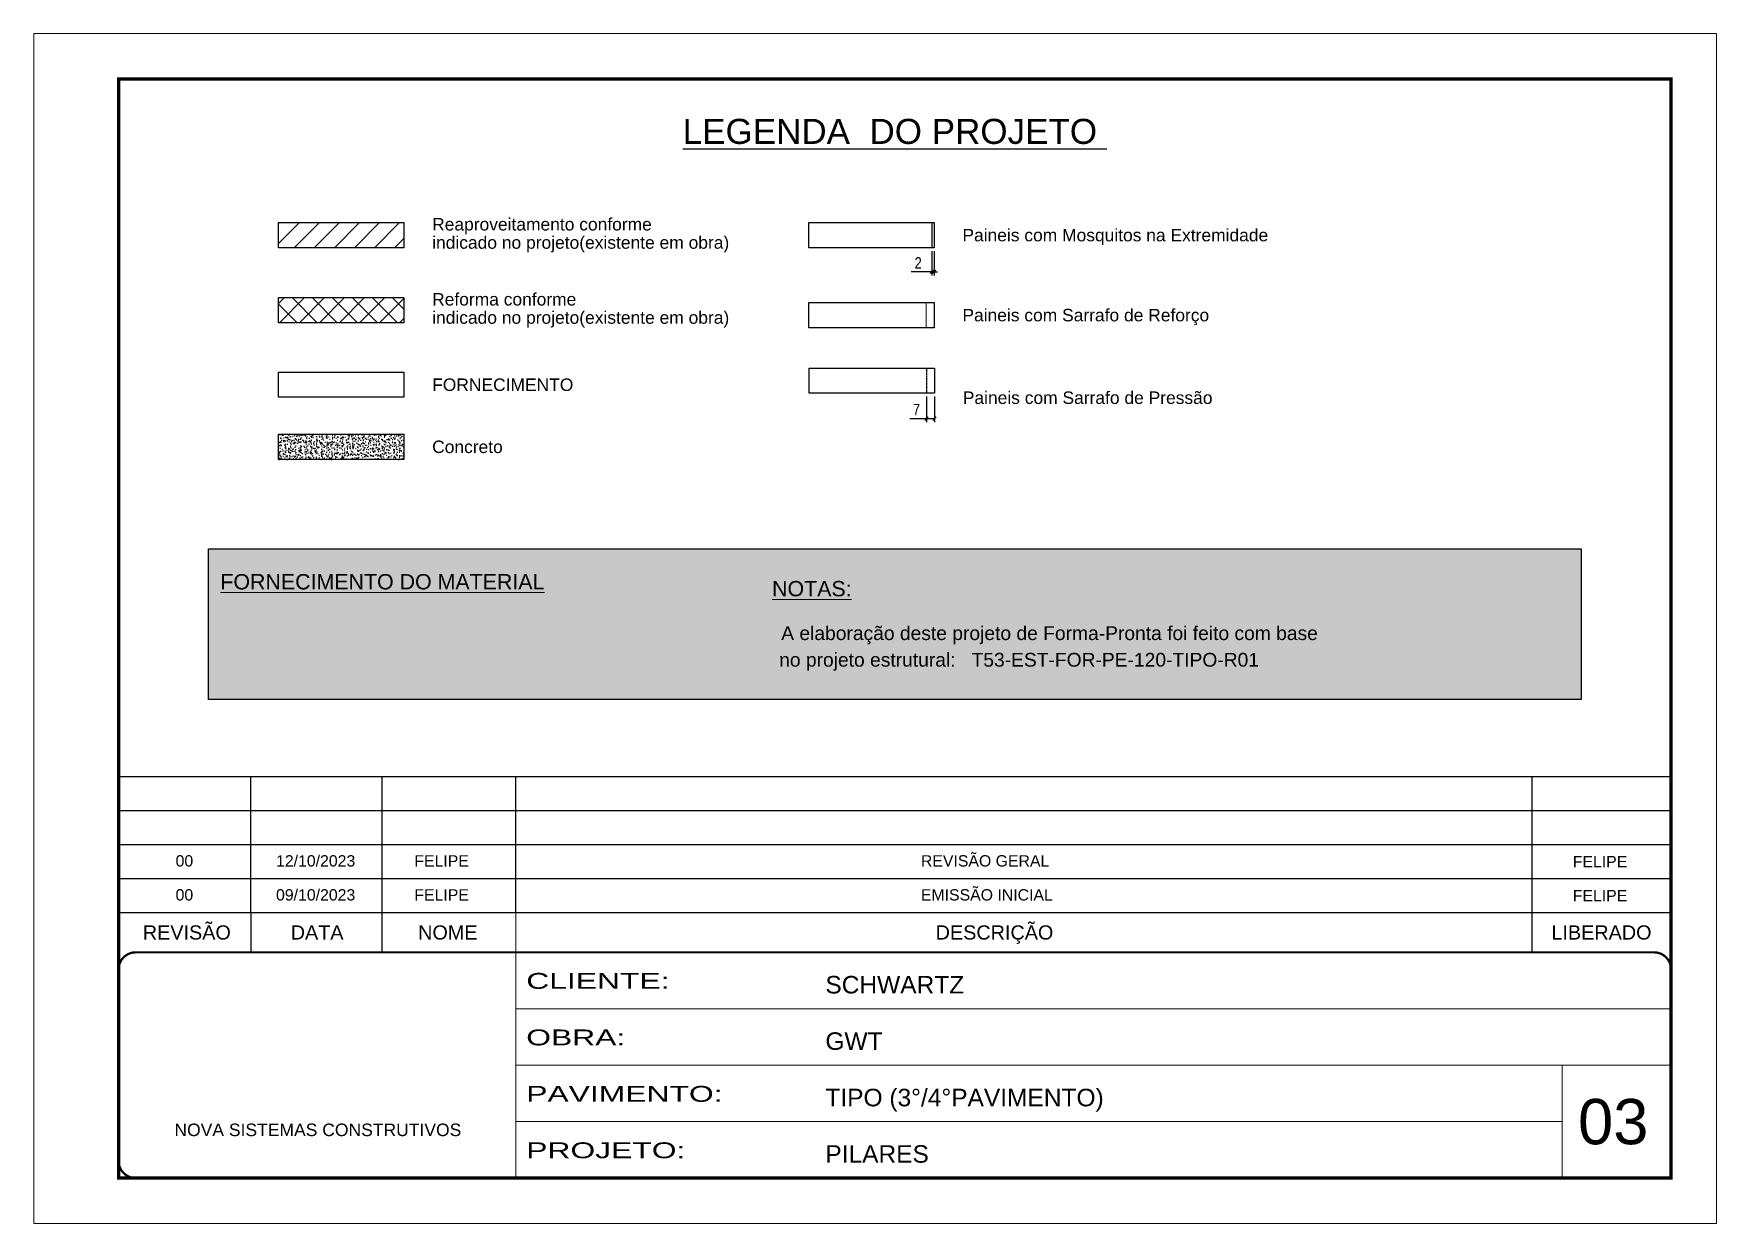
# Model space of a CAD drawing. Extents: x 13770 to 23315, y 867 to 16997.
# Drawn here: x 17569 to 19054, y 15799 to 16849 of the extents above; entities that cross this region are included whole.
import ezdxf
from ezdxf.enums import TextEntityAlignment as Align

# ---------------------------------------------------------------- set-up
doc = ezdxf.new("R2010")
doc.units = 0
for name, pattern in [('CONTINUO', [0]), ('DASHED', [0.75, 0.5, -0.25]), ('HIDDEN', [0.375, 0.25, -0.125])]:
    doc.linetypes.add(name, pattern=pattern)
for name, color, linetype, lineweight in [('CARIMBO', 255, 'Continuous', 9), ('Folhas', 255, 'Continuous', 9), ('Hachura', 251, 'Continuous', 9), ('SARRAFO DE PRESSAO', 251, 'DASHED', 9)]:
    doc.layers.add(name, color=color, linetype=linetype, lineweight=lineweight)
for name, color, linetype in [('COTA', 241, 'Continuous'), ('cotas', 4, 'Continuous'), ('Painéis', 200, 'Continuous'), ('SARR_2.2x7', 40, 'Continuous')]:
    doc.layers.add(name, color=color, linetype=linetype)
doc.layers.add('Demarcação 2', color=7, linetype='Continuous', lineweight=9, true_color=0xe0e0e0)
doc.styles.add('ARIAL', font='arial.ttf')
doc.styles.add('COTA TECNICA-50', font='techl___.ttf', dxfattribs={"height": 10})
doc.styles.add('Tecnologia', font='')
doc.styles.get('Tecnologia').set_extended_font_data('Forgotten Futurist')
doc.dimstyles.new('COTA PAINEL-50', dxfattribs={"dimtxt": 10, "dimasz": 3, "dimexe": 3, "dimexo": 3, "dimgap": 3, "dimtad": 1, "dimdec": 1, "dimzin": 12, "dimdsep": 46, "dimtxsty": 'COTA TECNICA-50', "dimblk1": 'OBLIQUE', "dimblk2": 'OBLIQUE', "dimsah": 1, "dimcen": 0.9, "dimclrd": 4, "dimclre": 4, "dimclrt": 240, "dimadec": 1, "dimazin": 3, "dimtfac": 1, "dimtdec": 1, "dimtmove": 0, "dimatfit": 3, "dimfxl": 1, "dimtolj": 1, "dimtzin": 12, "dimarcsym": 0})

msp = doc.modelspace()

# ---------------------------------------------------------------- texts
at = {"color": 0, "linetype": 'Continuous', "ltscale": 5, "style": 'ARIAL'}
msp.add_text('%%ULEGENDA  DO PROJETO ', height=22.1184, dxfattribs=at).set_placement((18329.41, 16751.2), align=Align.CENTER)
at = {"style": 'ARIAL'}
for s, p in [('REVISÃO', (17704.68, 16055.26)), ('DATA', (17819.66, 16055.26)), ('NOME', (17935.02, 16055.26)), ('DESCRIÇÃO', (18417.47, 16055.26)), ('LIBERADO', (18953.14, 16055.26))]:
    msp.add_text(s, height=12.5, dxfattribs=at).set_placement(p, align=Align.MIDDLE_CENTER)
at = {"layer": 'CARIMBO', "style": 'ARIAL'}
for s, p in [('Reaproveitamento conforme ', (17921.17, 16680.29)), ('Paineis com Mosquitos na Extremidade', (18389.14, 16670.72)), ('indicado no projeto(existente em obra)', (17921.17, 16664.2)), ('Reforma conforme ', (17921.17, 16614.06)), ('indicado no projeto(existente em obra)', (17921.17, 16597.97)), ('Paineis com Sarrafo de Reforço', (18389.14, 16600.11)), ('FORNECIMENTO', (17921.17, 16538.68)), ('Paineis com Sarrafo de Pressão', (18389.5, 16527.22)), ('Concreto', (17921.17, 16483.87))]:
    msp.add_text(s, height=11, dxfattribs=at).set_placement(p, align=Align.MIDDLE_LEFT)
at = {"layer": 'CARIMBO', "color": 5, "style": 'ARIAL'}
for s, height, p in [('%%UFORNECIMENTO DO MATERIAL', 13.5, (17734.27, 16358.05)), ('%%UNOTAS:', 13.5, (18221.17, 16351.94)), ('  A elaboração deste projeto de Forma-Pronta foi feito com base', 12.15, (18219.82, 16313.33)), ('  no projeto estrutural:', 12.15, (18218, 16289.85))]:
    msp.add_text(s, height=height, dxfattribs=at).set_placement(p)
at = {"layer": 'CARIMBO', "color": 1, "style": 'ARIAL'}
msp.add_text('T53-EST-FOR-PE-120-TIPO-R01', height=12.15, dxfattribs=at).set_placement((18397.22, 16289.85))
at = {"layer": 'CARIMBO', "style": 'ARIAL'}
for s, p in [('00', (17694.77, 16113.45)), ('12/10/2023', (17783.41, 16113.45)), ('FELIPE', (17905.45, 16113.45)), ('REVISÃO GERAL', (18352.5, 16113.45)), ('00', (17694.77, 16083.45)), ('09/10/2023', (17783.41, 16083.45)), ('FELIPE', (17905.45, 16083.45)), ('EMISSÃO INICIAL', (18352.5, 16083.45))]:
    msp.add_text(s, height=10, dxfattribs=at).set_placement(p)
at = {"layer": 'CARIMBO', "color": 7, "style": 'ARIAL'}
msp.add_text('03', height=40, dxfattribs=at).set_placement((18932.41, 15868.32))
at = {"layer": 'CARIMBO', "style": 'ARIAL'}
for p in [(18951.85, 16117.76), (18951.85, 16087.76)]:
    msp.add_attdef('FELIPE', text='', height=10, dxfattribs=at).set_placement(p, align=Align.MIDDLE_CENTER)

# ---------------------------------------------------------------- blocks, each defined once
blk = doc.blocks.new('_Oblique')
at = {"color": 0, "linetype": 'ByBlock', "lineweight": -2}
blk.add_line((-0.5, -0.5), (0.5, 0.5), dxfattribs=at)
blk = doc.blocks.new('*D22')
at = {"layer": 'cotas', "color": 4, "lineweight": -2, "transparency": 16777216}
for p, q in [((18362.1, 16656.6), (18362.1, 16635.2)), ((18364.1, 16656.6), (18364.1, 16635.2)), ((18362.1, 16638.2), (18344, 16638.2)), ((18364.1, 16638.2), (18362.1, 16638.2)), ((18364.1, 16638.2), (18367.1, 16638.2))]:
    blk.add_line(p, q, dxfattribs=at)
at = {"layer": 'Defpoints', "color": 0, "transparency": 16777216}
for p in [(18362.1, 16659.6), (18364.1, 16659.6), (18362.1, 16638.2)]:
    blk.add_point(p, dxfattribs=at)
at = {"layer": 'cotas', "color": 4, "lineweight": -2, "transparency": 16777216, "xscale": 3, "yscale": 3, "zscale": 3}
blk.add_blockref('_Oblique', (18362.1, 16638.2), dxfattribs=at)
at = {"layer": 'cotas', "color": 4, "lineweight": -2, "transparency": 16777216, "xscale": 3, "yscale": 3, "zscale": 3, "rotation": 180}
blk.add_blockref('_Oblique', (18364.1, 16638.2), dxfattribs=at)
at = {"layer": 'cotas', "color": 240, "transparency": 16777216, "insert": (18350.1, 16646.2), "char_height": 10, "attachment_point": 5, "style": 'COTA TECNICA-50'}
blk.add_mtext('\\A1;2', dxfattribs=at)
blk = doc.blocks.new('*D23')
at = {"layer": 'cotas', "color": 4, "lineweight": -2, "transparency": 16777216}
for p, q in [((18357.5, 16528.2), (18357.5, 16505.7)), ((18364.5, 16528.2), (18364.5, 16505.7)), ((18357.5, 16508.7), (18342.8, 16508.7)), ((18364.5, 16508.7), (18357.5, 16508.7))]:
    blk.add_line(p, q, dxfattribs=at)
at = {"layer": 'Defpoints', "color": 0, "transparency": 16777216}
for p in [(18357.5, 16531.2), (18364.5, 16531.2), (18357.5, 16508.7)]:
    blk.add_point(p, dxfattribs=at)
at = {"layer": 'cotas', "color": 4, "lineweight": -2, "transparency": 16777216, "xscale": 3, "yscale": 3, "zscale": 3, "rotation": 180}
blk.add_blockref('_Oblique', (18357.5, 16508.7), dxfattribs=at)
at = {"layer": 'cotas', "color": 4, "lineweight": -2, "transparency": 16777216, "xscale": 3, "yscale": 3, "zscale": 3}
blk.add_blockref('_Oblique', (18364.5, 16508.7), dxfattribs=at)
at = {"layer": 'cotas', "color": 240, "transparency": 16777216, "insert": (18348.6, 16516.8), "char_height": 10, "attachment_point": 5, "style": 'COTA TECNICA-50'}
blk.add_mtext('\\A1;7', dxfattribs=at)
blk = doc.blocks.new('9999999999')
at = {"color": 30, "linetype": 'CONTINUO'}
for p, q in [((98564.6, 34230.2), (98564.6, 34429.4)), ((98564.6, 34379.6), (99584, 34379.6)), ((98564.6, 34329.8), (99488, 34329.8)), ((99584, 34329.8), (99488, 34329.8)), ((99488, 34329.8), (99488, 34230.2)), ((98564.6, 34280), (99488, 34280))]:
    blk.add_line(p, q, dxfattribs=at)
at = {"color": 30, "linetype": 'CONTINUO', "const_width": 2}
blk.add_lwpolyline([(99584, 34230.2), (99584, 34414.4, 0.414214), (99569, 34429.4), (98229, 34429.4, 0.414214), (98214, 34414.4), (98214, 34245.2, 0.414214), (98229, 34230.2), (99584, 34230.2)], format="xyb", dxfattribs=at)
at = {"layer": 'Folhas'}
blk.add_lwpolyline([(98139, 34190.2), (99624, 34190.2), (99624, 35240.2), (98139, 35240.2)], close=True, dxfattribs=at)
at = {"layer": 'Folhas', "color": 30, "const_width": 3}
blk.add_lwpolyline([(98214, 34230.2), (99584, 34230.2), (99584, 35200.2), (98214, 35200.2)], close=True, dxfattribs=at)
at = {"color": 7, "linetype": 'Continuous', "ltscale": 5, "style": 'ARIAL'}
for s, height, p in [('SCHWARTZ', 15.48, (98837.7, 34393.1)), ('GWT', 15.48, (98837.7, 34343.3)), ('TIPO (3°/4°PAVIMENTO)', 15.483, (98837.7, 34293.5)), ('NOVA SISTEMAS CONSTRUTIVOS', 11.059, (98263.2, 34267.2)), ('PILARES', 15.48, (98837.7, 34243.7))]:
    blk.add_text(s, height=height, dxfattribs=at).set_placement(p)
at = {"layer": 'Folhas', "color": 7, "style": 'Tecnologia', "width": 1.5}
for s, p in [('CLIENTE:', (98573.7, 34397.2)), ('OBRA:', (98573.7, 34347.3)), ('PAVIMENTO:', (98573.7, 34297.5)), ('PROJETO:', (98573.7, 34247.7))]:
    blk.add_text(s, height=14, dxfattribs=at).set_placement(p)

# ---------------------------------------------------------------- dimensions: what is measured, and where the dimension line sits
at = {"layer": 'cotas'}
for base, p1, p2, picture, middle in [((18362.14, 16638.17), (18364.14, 16659.59), (18362.14, 16659.59), '*D22', (18350.08, 16646.17)), ((18357.5, 16508.68), (18364.5, 16531.16), (18357.5, 16531.16), '*D23', (18348.64, 16516.75))]:
    dim = msp.add_linear_dim(base=base, p1=p1, p2=p2, dimstyle='COTA PAINEL-50', dxfattribs=at)
    dim.commit()
    dim.dimension.update_dxf_attribs({"geometry": picture, "text_midpoint": middle})

# ---------------------------------------------------------------- hatches: boundary and pattern name
at = {"layer": 'COTA', "linetype": 'ByBlock'}
h = msp.add_hatch(dxfattribs=at)
h.set_pattern_fill('AR-CONC', color=256, scale=0.9, style=0)
h.set_pattern_definition([(50, (-80569.479, -18391.6855), (6.45534164, -0.56476921), [0.675, -7.425]), (355, (-80569.479, -18391.6855), (-1.248762, 6.7697292), [0.54, -5.94]), (100.4514445, (-80568.941, -18391.7325), (5.20657962, 6.20495992), [0.57366173, -6.310279]), (46.1842, (-80569.479, -18389.8855), (9.605172, -1.4896735), [1.0125, -11.1375]), (96.635635, (-80568.6785, -18390.01), (8.4119575, 8.7670674), [0.8604931, -9.4654238]), (351.184164, (-80569.479, -18389.885), (8.4119575, 8.7670674), [0.81, -8.91]), (21, (-80568.579, -18390.3355), (5.37216347, -3.62357002), [0.675, -7.425]), (326, (-80568.579, -18390.3355), (2.189838, 6.5263504), [0.54, -5.94]), (71.451445, (-80568.131, -18390.6374), (7.5620014, 2.90278038), [0.5736617, -6.310279]), (37.5, (-80569.479, -18391.6855), (0.1094387, 2.996044684), [0, -5.868, 0, -6.03, 0, -5.9625]), (7.5, (-80569.479, -18391.6855), (2.36762584, 3.54970541), [0, -3.438, 0, -5.733, 0, -2.2725]), (327.5, (-80571.486, -18391.6855), (4.804401926, -0.202993846), [0, -2.25, 0, -7.02, 0, -9.315]), (317.5, (-80572.386, -18391.6855), (5.24867552, 0.90094484), [0, -2.925, 0, -4.662, 0, -6.615])])
h.paths.add_polyline_path([(17896.17, 16472.75), (17896.17, 16495), (17785.6, 16495), (17785.6, 16472.75)])
at = {"layer": 'Demarcação 2'}
h = msp.add_hatch(color=8, dxfattribs=at)
h.set_gradient(color1=(112, 112, 112), one_color=1, tint=1, name='SPHERICAL')
h.paths.add_polyline_path([(17723.93, 16393.93), (18935.19, 16393.93), (18935.19, 16260.92), (17723.93, 16260.92)])
at = {"layer": 'Hachura', "linetype": 'ByBlock'}
h = msp.add_hatch(dxfattribs=at)
h.set_pattern_fill('ANSI31', color=256, scale=100)
h.set_pattern_definition([(45, (-99364.529, -18391.685), (-8.8388348, 8.8388348), [])])
h.paths.add_polyline_path([(17896.17, 16681.84), (17785.6, 16681.84), (17785.6, 16659.59), (17896.17, 16659.59)])
h = msp.add_hatch(dxfattribs=at)
h.set_pattern_fill('ANSI37', color=256, scale=100)
h.set_pattern_definition([(45, (-99364.529, -18391.685), (-8.8388348, 8.8388348), []), (135, (-99364.529, -18391.685), (-8.8388348, -8.8388348), [])])
h.paths.add_polyline_path([(17896.17, 16615.61), (17785.6, 16615.61), (17785.6, 16593.36), (17896.17, 16593.36)])

# ---------------------------------------------------------------- linework, layer by layer
at = {"color": 30}
for p, q in [((17644.5, 16192.76), (19014.5, 16192.76)), ((17761.26, 16072.76), (17761.26, 16192.76)), ((17876.92, 16072.76), (17876.92, 16192.76)), ((17995.08, 16072.76), (17995.08, 16192.76)), ((18891.84, 16072.76), (18891.84, 16192.76)), ((17644.5, 16162.76), (19014.5, 16162.76)), ((17644.5, 16132.76), (19014.5, 16132.76)), ((17644.5, 16102.76), (19014.5, 16102.76))]:
    msp.add_line(p, q, dxfattribs=at)
msp.add_lwpolyline([(17723.93, 16393.93), (18935.19, 16393.93), (18935.19, 16260.92), (17723.93, 16260.92)], close=True, dxfattribs=at)
at = {"color": 30, "const_width": 1}
for points in [[(17644.5, 16072.76), (19014.5, 16072.76)], [(17761.26, 16072.76), (17761.26, 16037.76)], [(17876.92, 16072.76), (17876.92, 16037.76)], [(17995.08, 16072.76), (17995.08, 16037.76)], [(18891.84, 16072.76), (18891.84, 16037.76)]]:
    msp.add_lwpolyline(points, dxfattribs=at)
at = {"layer": 'COTA', "linetype": 'ByBlock'}
msp.add_lwpolyline([(17785.6, 16495), (17896.17, 16495), (17896.17, 16472.75), (17785.6, 16472.75)], close=True, dxfattribs=at)
at = {"layer": 'Painéis'}
msp.add_line((18362.14, 16681.84), (18362.14, 16659.59), dxfattribs=at)
for points in [[(17785.6, 16681.84), (17896.17, 16681.84), (17896.17, 16659.59), (17785.6, 16659.59)], [(18253.57, 16681.84), (18364.14, 16681.84), (18364.14, 16659.59), (18253.57, 16659.59)], [(17785.6, 16615.61), (17896.17, 16615.61), (17896.17, 16593.36), (17785.6, 16593.36)], [(18253.57, 16611.24), (18364.14, 16611.24), (18364.14, 16588.99), (18253.57, 16588.99)], [(17785.6, 16549.8), (17896.17, 16549.8), (17896.17, 16527.55), (17785.6, 16527.55)], [(18253.93, 16553.41), (18364.5, 16553.41), (18364.5, 16531.16), (18253.93, 16531.16)]]:
    msp.add_lwpolyline(points, close=True, dxfattribs=at)
at = {"layer": 'SARR_2.2x7', "linetype": 'HIDDEN'}
msp.add_line((18357.5, 16553.41), (18357.5, 16531.16), dxfattribs=at)
at = {"layer": 'SARRAFO DE PRESSAO'}
for p, q in [((18357.14, 16611.24), (18360.64, 16611.24)), ((18357.14, 16611.24), (18357.14, 16588.99)), ((18364.14, 16611.24), (18360.64, 16611.24)), ((18364.14, 16611.24), (18364.14, 16588.99)), ((18357.14, 16588.99), (18360.64, 16588.99)), ((18364.14, 16588.99), (18360.64, 16588.99))]:
    msp.add_line(p, q, dxfattribs=at)

# ---------------------------------------------------------------- block references
at = {"layer": 'SARRAFO DE PRESSAO', "color": 6, "linetype": 'ByBlock'}
msp.add_blockref('9999999999', (-80569.48, -18391.69), dxfattribs=at)

msp.set_redraw_order([(e.dxf.handle, doc.entitydb.next_handle()) for e in msp.query("TEXT MTEXT ATTDEF DIMENSION ARC_DIMENSION")])  # texts and dimensions are drawn at this point

doc.saveas('drawing.dxf')
